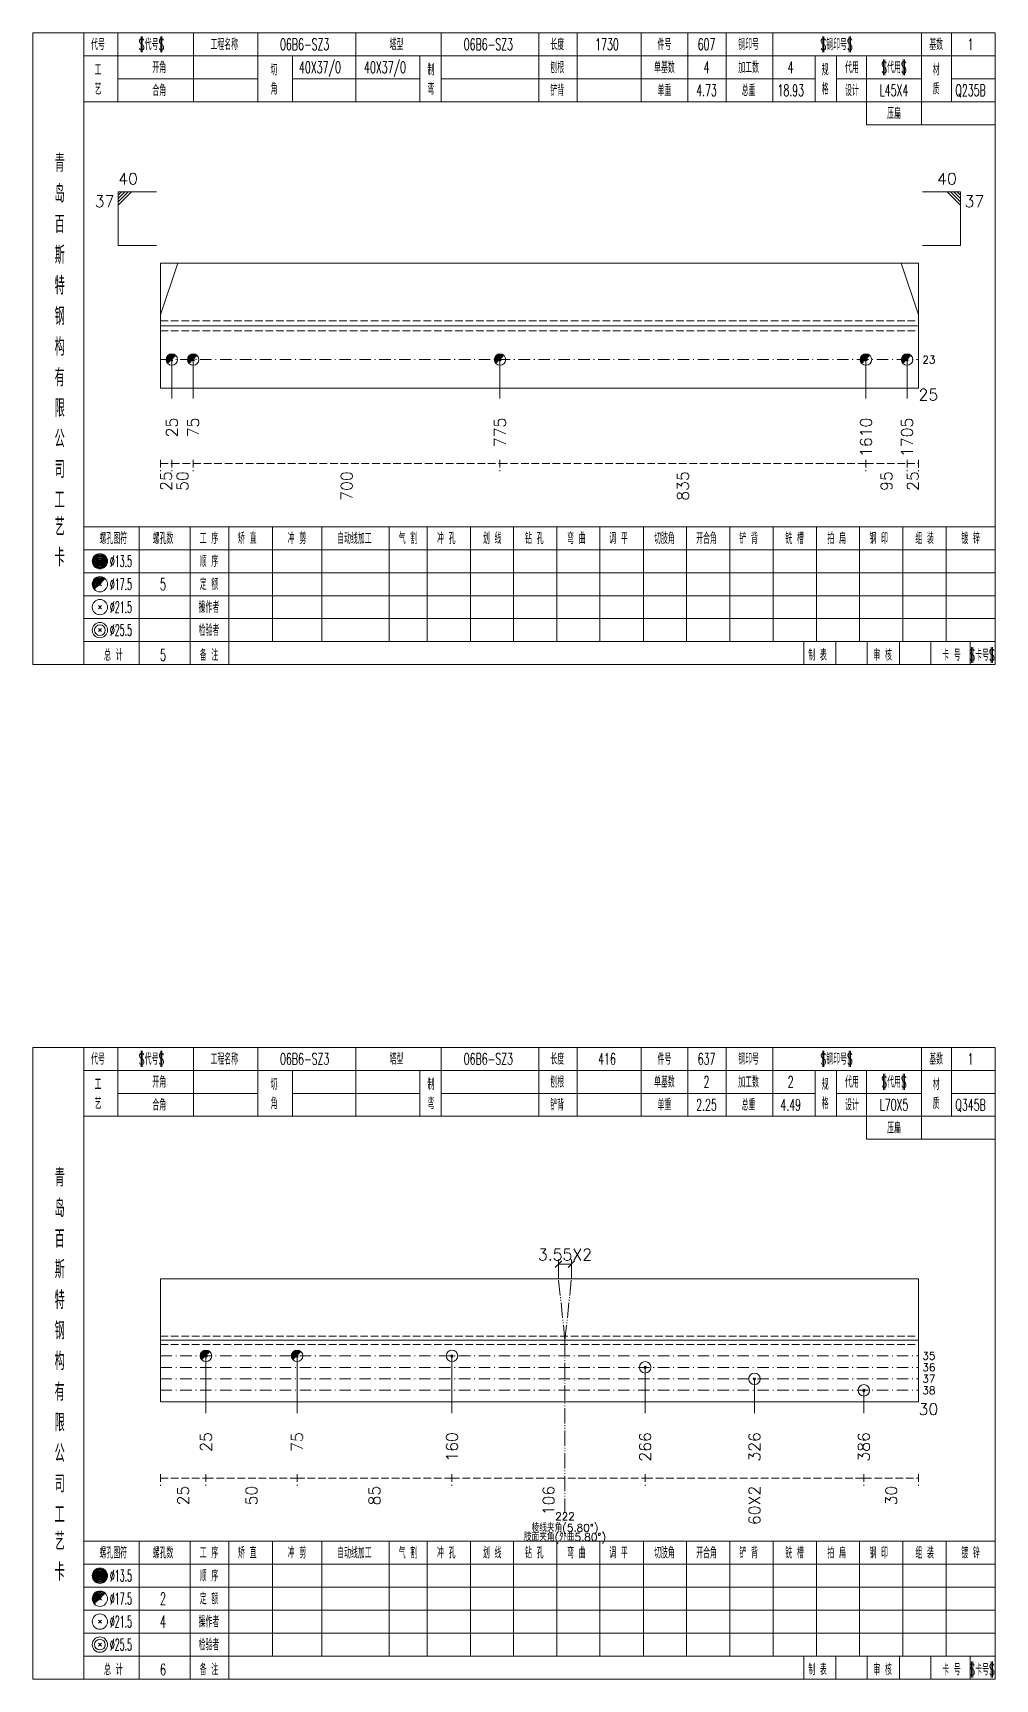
# Model space of a CAD drawing. Extents: x -533 to 8774, y 0 to 7979.
# Drawn here: x 4919.6 to 5171, y 3601.8 to 4031.8 of the extents above; entities that cross this region are included whole.
import ezdxf
from ezdxf.enums import TextEntityAlignment as Align

# ---------------------------------------------------------------- set-up
doc = ezdxf.new("R2010")
doc.units = 0
doc.header["$MEASUREMENT"] = 0
for name, pattern in [('一点画线', [5.2, 3, -1, 0.2, -1]), ('制弯线', [5.9, 4, -0.5, 0.2, -0.5, 0.2, -0.5]), ('虚线', [2.75, 2, -0.75])]:
    doc.linetypes.add(name, pattern=pattern)
doc.layers.get('0').update_dxf_attribs({"linetype": 'CONTINUOUS', "lineweight": 25})
for name, color, linetype, lineweight in [('1', 7, 'CONTINUOUS', 25), ('4', 7, 'CONTINUOUS', 25), ('5', 7, 'CONTINUOUS', 25)]:
    doc.layers.add(name, color=color, linetype=linetype, lineweight=lineweight)
doc.styles.get("Standard").update_dxf_attribs({"font": 'simplex.shx', "width": 0.7, "height": 3, "bigfont": 'gbhzfs.shx'})

msp = doc.modelspace()

# ---------------------------------------------------------------- texts
at = {"color": 7, "linetype": 'Continuous', "lineweight": 13}
msp.add_text('40', height=3, dxfattribs=at).set_placement((4941.9, 3991.34), align=Align.BOTTOM_LEFT)
msp.add_text('40', height=3, dxfattribs=at).set_placement((5161, 3991.34), align=Align.BOTTOM_RIGHT)
msp.add_text('37', height=3, dxfattribs=at).set_placement((4940.9, 3989.34), align=Align.TOP_RIGHT)
msp.add_text('37', height=3, dxfattribs=at).set_placement((5163, 3989.34), align=Align.TOP_LEFT)
for s, p in [('23', (5152, 3946.51)), ('35', (5152, 3686.27)), ('36', (5152, 3683.27)), ('37', (5152, 3680.27)), ('38', (5152, 3677.27))]:
    msp.add_text(s, height=2, dxfattribs=at).set_placement(p, align=Align.MIDDLE_LEFT)
at = {"color": 8, "linetype": 'Continuous', "lineweight": 9}
for s, p in [('25', (4954.4, 3917.34)), ('50', (4958.69, 3917.34)), ('700', (5001.57, 3917.34)), ('835', (5089.45, 3917.34)), ('95', (5142.63, 3917.34)), ('25', (5149.5, 3917.34)), ('25', (4958.85, 3652.34)), ('50', (4976.71, 3652.34)), ('85', (5008.85, 3652.34)), ('106', (5054.33, 3652.34)), ('60X2', (5108.14, 3652.34)), ('30', (5143.86, 3652.34))]:
    msp.add_text(s, height=3, rotation=90, dxfattribs=at).set_placement(p, align=Align.MIDDLE_RIGHT)
at = {"color": 7, "linetype": 'Continuous', "lineweight": 13}
for s, height, p in [('3.55X2', 3, (5058.62, 3712.71)), ('棱线夹角(5.80%%d)', 2, (5058.62, 3641.34))]:
    msp.add_text(s, height=height, dxfattribs=at).set_placement(p, align=Align.MIDDLE_CENTER)
msp.add_text('222', height=2, dxfattribs=at).set_placement((5058.62, 3645.34), align=Align.TOP_CENTER)
msp.add_text('肢面夹角(外曲5.80%%d)', height=2, dxfattribs=at).set_placement((5058.62, 3637.34), align=Align.BOTTOM_CENTER)
at = {"layer": '1', "color": 7, "linetype": 'Continuous', "lineweight": 13}
for s, p in [('25', (5151, 3937.34)), ('30', (5151, 3672.34))]:
    msp.add_text(s, height=3, dxfattribs=at).set_placement(p, align=Align.MIDDLE_LEFT)
for s, p in [('25', (4955.9, 3931.34)), ('75', (4961.49, 3931.34)), ('775', (5041.64, 3931.34)), ('1610', (5137.26, 3931.34)), ('1705', (5148, 3931.34)), ('25', (4964.81, 3666.34)), ('75', (4988.62, 3666.34)), ('160', (5029.09, 3666.34)), ('266', (5079.57, 3666.34)), ('326', (5108.14, 3666.34)), ('386', (5136.71, 3666.34))]:
    msp.add_text(s, height=3, rotation=90, dxfattribs=at).set_placement(p, align=Align.MIDDLE_RIGHT)
at = {"layer": '4', "color": 1, "linetype": 'Continuous', "lineweight": 13}
for s, height, width, p in [('代号', 3, 0.6, (4936.6, 4028.84)), ('$代号$', 3, 0.6, (4950.6, 4028.84)), ('工程名称', 3, 0.6, (4969.6, 4028.84)), ('06B6-SZ3', 3, 0.6, (4990.6, 4028.84)), ('塔型', 3, 0.6, (5014.6, 4028.84)), ('06B6-SZ3', 3, 0.6, (5038.6, 4028.84)), ('长度', 3, 0.6, (5056.6, 4028.84)), ('1730', 3, 0.6, (5069.6, 4028.84)), ('件号', 3, 0.6, (5084.6, 4028.84)), ('607', 3, 0.6, (5095.6, 4028.84)), ('钢印号', 3, 0.6, (5106.6, 4028.84)), ('$钢印号$', 3, 0.6, (5129.6, 4028.84)), ('基数', 3, 0.6, (5155.6, 4028.84)), ('1', 3, 0.6, (5164.6, 4028.84)), ('40X37/0', 3, 0.6, (4994.6, 4022.84)), ('40X37/0', 3, 0.6, (5011.6, 4022.84)), ('$代用$', 3, 0.6, (5144.6, 4022.84)), ('工', 3, 0.6, (4936.6, 4022.24)), ('开角', 3, 0.6, (4952.6, 4022.84)), ('切', 3, 0.6, (4982.6, 4022.24)), ('制', 3, 0.6, (5023.6, 4022.24)), ('刨根', 3, 0.6, (5056.6, 4022.84)), ('单基数', 3, 0.6, (5084.6, 4022.84)), ('4', 3, 0.6, (5095.6, 4022.84)), ('加工数', 3, 0.6, (5106.6, 4022.84)), ('4', 3, 0.6, (5117.6, 4022.84)), ('规', 3, 0.6, (5126.6, 4022.24)), ('代用', 3, 0.6, (5133.6, 4022.84)), ('材', 3, 0.6, (5155.6, 4022.24)), ('艺', 3, 0.6, (4936.6, 4017.24)), ('合角', 3, 0.6, (4952.6, 4016.84)), ('角', 3, 0.6, (4982.6, 4017.24)), ('弯', 3, 0.6, (5023.6, 4017.24)), ('铲背', 3, 0.6, (5056.6, 4016.84)), ('单重', 3, 0.6, (5084.6, 4016.84)), ('4.73', 3, 0.6, (5095.6, 4016.84)), ('总重', 3, 0.6, (5106.6, 4016.84)), ('18.93', 3, 0.6, (5117.6, 4016.84)), ('格', 3, 0.6, (5126.6, 4017.24)), ('设计', 3, 0.6, (5133.6, 4016.84)), ('L45X4', 3, 0.6, (5144.6, 4016.84)), ('质', 3, 0.6, (5155.6, 4017.24)), ('Q235B', 3, 0.6, (5164.6, 4016.84)), ('压扁', 3, 0.6, (5144.6, 4010.84)), ('青', 4.6, 0.8, (4926.6, 3997.84)), ('岛', 4.6, 0.8, (4926.6, 3989.84)), ('百', 4.6, 0.8, (4926.6, 3981.84)), ('斯', 4.6, 0.8, (4926.6, 3973.84)), ('特', 4.6, 0.8, (4926.6, 3965.84)), ('钢', 4.6, 0.8, (4926.6, 3957.84)), ('构', 4.6, 0.8, (4926.6, 3949.84)), ('有', 4.6, 0.8, (4926.6, 3941.84)), ('限', 4.6, 0.8, (4926.6, 3933.84)), ('公', 4.6, 0.8, (4926.6, 3925.84)), ('司', 4.6, 0.8, (4926.6, 3917.84)), ('工', 4.6, 0.8, (4926.6, 3909.84)), ('艺', 4.6, 0.8, (4926.6, 3902.84)), ('螺孔图符', 3, 0.6, (4940.6, 3899.84)), ('螺孔数', 3, 0.6, (4953.6, 3899.84)), ('工 序', 3, 0.6, (4965.6, 3899.84)), ('矫 直', 3, 0.6, (4975.6, 3899.84)), ('冲 剪', 3, 0.6, (4988.6, 3899.84)), ('自动线加工', 3, 0.6, (5003.6, 3899.84)), ('气 割', 3, 0.6, (5017.6, 3899.84)), ('冲 孔', 3, 0.6, (5027.6, 3899.84)), ('划 线', 3, 0.6, (5039.6, 3899.84)), ('钻 孔', 3, 0.6, (5050.6, 3899.84)), ('弯 曲', 3, 0.6, (5061.6, 3899.84)), ('调 平', 3, 0.6, (5072.6, 3899.84)), ('切肢角', 3, 0.6, (5084.6, 3899.84)), ('开合角', 3, 0.6, (5095.6, 3899.84)), ('铲 背', 3, 0.6, (5106.6, 3899.84)), ('铣 槽', 3, 0.6, (5118.6, 3899.84)), ('拍 扁', 3, 0.6, (5129.6, 3899.84)), ('钢 印', 3, 0.6, (5140.6, 3899.84)), ('组 装', 3, 0.6, (5152.6, 3899.84)), ('镀 锌', 3, 0.6, (5164.6, 3899.84)), ('卡', 4.6, 0.8, (4926.6, 3894.84)), ('%%C13.5', 3, 0.5, (4942.6, 3893.84)), ('顺 序', 3, 0.6, (4965.6, 3893.84)), ('%%C17.5', 3, 0.5, (4942.6, 3887.84)), ('5', 3.2, 0.6, (4953.6, 3887.84)), ('定 额', 3, 0.6, (4965.6, 3887.84)), ('%%C21.5', 3, 0.5, (4942.6, 3881.84)), ('操作者', 3, 0.6, (4965.6, 3881.84)), ('%%C25.5', 3, 0.5, (4942.6, 3875.84)), ('检验者', 3, 0.6, (4965.6, 3875.84)), ('总 计', 3, 0.6, (4940.6, 3869.34)), ('5', 3, 0.6, (4953.6, 3869.34)), ('备 注', 3, 0.6, (4965.6, 3869.34)), ('制 表', 3, 0.6, (5124.6, 3869.34)), ('审 核', 3, 0.6, (5141.6, 3869.34)), ('卡 号', 3, 0.6, (5159.6, 3869.34)), ('$卡号$', 3, 0.6, (5167.6, 3869.34)), ('代号', 3, 0.6, (4936.6, 3763.84)), ('$代号$', 3, 0.6, (4950.6, 3763.84)), ('工程名称', 3, 0.6, (4969.6, 3763.84)), ('06B6-SZ3', 3, 0.6, (4990.6, 3763.84)), ('塔型', 3, 0.6, (5014.6, 3763.84)), ('06B6-SZ3', 3, 0.6, (5038.6, 3763.84)), ('长度', 3, 0.6, (5056.6, 3763.84)), ('416', 3, 0.6, (5069.6, 3763.84)), ('件号', 3, 0.6, (5084.6, 3763.84)), ('637', 3, 0.6, (5095.6, 3763.84)), ('钢印号', 3, 0.6, (5106.6, 3763.84)), ('$钢印号$', 3, 0.6, (5129.6, 3763.84)), ('基数', 3, 0.6, (5155.6, 3763.84)), ('1', 3, 0.6, (5164.6, 3763.84)), ('工', 3, 0.6, (4936.6, 3757.24)), ('开角', 3, 0.6, (4952.6, 3757.84)), ('切', 3, 0.6, (4982.6, 3757.24)), ('制', 3, 0.6, (5023.6, 3757.24)), ('刨根', 3, 0.6, (5056.6, 3757.84)), ('单基数', 3, 0.6, (5084.6, 3757.84)), ('2', 3, 0.6, (5095.6, 3757.84)), ('加工数', 3, 0.6, (5106.6, 3757.84)), ('2', 3, 0.6, (5117.6, 3757.84)), ('规', 3, 0.6, (5126.6, 3757.24)), ('代用', 3, 0.6, (5133.6, 3757.84)), ('$代用$', 3, 0.6, (5144.6, 3757.84)), ('材', 3, 0.6, (5155.6, 3757.24)), ('艺', 3, 0.6, (4936.6, 3752.24)), ('角', 3, 0.6, (4982.6, 3752.24)), ('弯', 3, 0.6, (5023.6, 3752.24)), ('格', 3, 0.6, (5126.6, 3752.24)), ('质', 3, 0.6, (5155.6, 3752.24)), ('合角', 3, 0.6, (4952.6, 3751.84)), ('铲背', 3, 0.6, (5056.6, 3751.84)), ('单重', 3, 0.6, (5084.6, 3751.84)), ('2.25', 3, 0.6, (5095.6, 3751.84)), ('总重', 3, 0.6, (5106.6, 3751.84)), ('4.49', 3, 0.6, (5117.6, 3751.84)), ('设计', 3, 0.6, (5133.6, 3751.84)), ('L70X5', 3, 0.6, (5144.6, 3751.84)), ('Q345B', 3, 0.6, (5164.6, 3751.84)), ('压扁', 3, 0.6, (5144.6, 3745.84)), ('青', 4.6, 0.8, (4926.6, 3732.84)), ('岛', 4.6, 0.8, (4926.6, 3724.84)), ('百', 4.6, 0.8, (4926.6, 3716.84)), ('斯', 4.6, 0.8, (4926.6, 3708.84)), ('特', 4.6, 0.8, (4926.6, 3700.84)), ('钢', 4.6, 0.8, (4926.6, 3692.84)), ('构', 4.6, 0.8, (4926.6, 3684.84)), ('有', 4.6, 0.8, (4926.6, 3676.84)), ('限', 4.6, 0.8, (4926.6, 3668.84)), ('公', 4.6, 0.8, (4926.6, 3660.84)), ('司', 4.6, 0.8, (4926.6, 3652.84)), ('工', 4.6, 0.8, (4926.6, 3644.84)), ('艺', 4.6, 0.8, (4926.6, 3637.84)), ('螺孔图符', 3, 0.6, (4940.6, 3634.84)), ('螺孔数', 3, 0.6, (4953.6, 3634.84)), ('工 序', 3, 0.6, (4965.6, 3634.84)), ('矫 直', 3, 0.6, (4975.6, 3634.84)), ('冲 剪', 3, 0.6, (4988.6, 3634.84)), ('自动线加工', 3, 0.6, (5003.6, 3634.84)), ('气 割', 3, 0.6, (5017.6, 3634.84)), ('冲 孔', 3, 0.6, (5027.6, 3634.84)), ('划 线', 3, 0.6, (5039.6, 3634.84)), ('钻 孔', 3, 0.6, (5050.6, 3634.84)), ('弯 曲', 3, 0.6, (5061.6, 3634.84)), ('调 平', 3, 0.6, (5072.6, 3634.84)), ('切肢角', 3, 0.6, (5084.6, 3634.84)), ('开合角', 3, 0.6, (5095.6, 3634.84)), ('铲 背', 3, 0.6, (5106.6, 3634.84)), ('铣 槽', 3, 0.6, (5118.6, 3634.84)), ('拍 扁', 3, 0.6, (5129.6, 3634.84)), ('钢 印', 3, 0.6, (5140.6, 3634.84)), ('组 装', 3, 0.6, (5152.6, 3634.84)), ('镀 锌', 3, 0.6, (5164.6, 3634.84)), ('卡', 4.6, 0.8, (4926.6, 3629.84)), ('%%C13.5', 3, 0.5, (4942.6, 3628.84)), ('顺 序', 3, 0.6, (4965.6, 3628.84)), ('%%C17.5', 3, 0.5, (4942.6, 3622.84)), ('2', 3.2, 0.6, (4953.6, 3622.84)), ('定 额', 3, 0.6, (4965.6, 3622.84)), ('%%C21.5', 3, 0.5, (4942.6, 3616.84)), ('4', 3.2, 0.6, (4953.6, 3616.84)), ('操作者', 3, 0.6, (4965.6, 3616.84)), ('%%C25.5', 3, 0.5, (4942.6, 3610.84)), ('检验者', 3, 0.6, (4965.6, 3610.84)), ('总 计', 3, 0.6, (4940.6, 3604.34)), ('6', 3, 0.6, (4953.6, 3604.34)), ('备 注', 3, 0.6, (4965.6, 3604.34)), ('制 表', 3, 0.6, (5124.6, 3604.34)), ('审 核', 3, 0.6, (5141.6, 3604.34)), ('卡 号', 3, 0.6, (5159.6, 3604.34)), ('$卡号$', 3, 0.6, (5167.6, 3604.34))]:
    msp.add_text(s, height=height, dxfattribs=dict(at, width=width)).set_placement(p, align=Align.MIDDLE_CENTER)

# ---------------------------------------------------------------- blocks, each defined once
blk = doc.blocks.new('孔17.5')
at = {"layer": '5', "color": 7, "linetype": 'Continuous', "lineweight": 0}
for p, q in [((-0.2, -0.2), (0.2, 0.2)), ((-0.2, 0.2), (0.2, -0.2))]:
    blk.add_line(p, q, dxfattribs=at)
at = {"layer": '5', "color": 7, "linetype": 'Continuous', "lineweight": 13}
blk.add_circle((0, 0), 1, dxfattribs=at)
for radius in [0.9, 0.8, 0.7, 0.6, 0.5, 0.4, 0.3, 0.2, 0.1]:
    blk.add_arc((0, 0), radius, 45, 225, dxfattribs=at)
blk = doc.blocks.new('孔21.5')
at = {"layer": '5', "color": 7, "linetype": 'Continuous', "lineweight": 13}
for p, q in [((-0.2, -0.2), (0.2, 0.2)), ((0.2, -0.2), (-0.2, 0.2))]:
    blk.add_line(p, q, dxfattribs=at)
blk.add_circle((0, 0), 1, dxfattribs=at)

# ---------------------------------------------------------------- linework, layer by layer
at = {"color": 7, "linetype": 'Continuous', "lineweight": 13}
for p, q in [((4941.9, 3990.34), (4951.9, 3990.34)), ((4941.9, 3976.34), (4941.9, 3990.34)), ((4942.78, 3990.34), (4941.9, 3989.46)), ((4943.65, 3990.34), (4941.9, 3988.59)), ((4944.53, 3990.34), (4941.9, 3987.71)), ((4945.4, 3990.34), (4941.9, 3986.84)), ((5162, 3990.34), (5152, 3990.34)), ((5158.5, 3990.34), (5162, 3986.84)), ((5159.38, 3990.34), (5162, 3987.71)), ((5160.25, 3990.34), (5162, 3988.59)), ((5161.12, 3990.34), (5162, 3989.46)), ((5162, 3976.34), (5162, 3990.34)), ((4941.9, 3976.34), (4951.9, 3976.34)), ((5162, 3976.34), (5152, 3976.34)), ((4952.9, 3958.24), (4957.48, 3971.67)), ((5151, 3958.24), (5146.42, 3971.67)), ((4955.9, 3946.51), (4955.9, 3936.34)), ((4961.49, 3946.51), (4961.49, 3936.34)), ((5041.64, 3946.51), (5041.64, 3936.34)), ((5137.26, 3946.51), (5137.26, 3936.34)), ((5148, 3946.51), (5148, 3936.34)), ((5057.78, 3711.06), (5056.08, 3709.36)), ((5056.93, 3706.41), (5056.93, 3711.41)), ((5061.15, 3711.06), (5059.46, 3709.36)), ((5060.31, 3706.41), (5060.31, 3711.41)), ((5056.93, 3710.21), (5060.31, 3710.21)), ((4964.81, 3686.27), (4964.81, 3671.34)), ((4988.62, 3686.27), (4988.62, 3671.34)), ((5029.09, 3686.27), (5029.09, 3671.34)), ((5079.57, 3683.27), (5079.57, 3671.34)), ((5108.14, 3680.27), (5108.14, 3671.34)), ((5136.71, 3677.27), (5136.71, 3671.34))]:
    msp.add_line(p, q, dxfattribs=at)
at = {"color": 7, "linetype": 'Continuous', "lineweight": 18}
for p, q in [((4952.9, 3971.67), (4952.9, 3939.01)), ((4952.9, 3971.67), (5151, 3971.67)), ((5151, 3971.67), (5151, 3939.01)), ((4952.9, 3955.34), (5151, 3955.34)), ((4952.9, 3706.41), (4952.9, 3674.27)), ((4952.9, 3706.41), (5151, 3706.41)), ((5151, 3706.41), (5151, 3674.27)), ((4952.9, 3690.34), (5151, 3690.34))]:
    msp.add_line(p, q, dxfattribs=at)
at = {"color": 1, "linetype": '虚线', "lineweight": 18}
for p, q in [((4952.9, 3956.67), (5151, 3956.67)), ((4952.9, 3954.01), (5151, 3954.01)), ((4952.9, 3691.41), (5151, 3691.41)), ((4952.9, 3689.27), (5151, 3689.27))]:
    msp.add_line(p, q, dxfattribs=at)
at = {"color": 3, "linetype": '一点画线', "lineweight": 13}
for p, q in [((4952.9, 3946.51), (5151, 3946.51)), ((4952.9, 3686.27), (5151, 3686.27)), ((4952.9, 3683.27), (5151, 3683.27)), ((4952.9, 3680.27), (5151, 3680.27)), ((4952.9, 3677.27), (5151, 3677.27))]:
    msp.add_line(p, q, dxfattribs=at)
at = {"color": 8, "linetype": '虚线', "lineweight": 9}
for p, q in [((4952.9, 3920.34), (4952.9, 3917.34)), ((4952.9, 3919.34), (4955.9, 3919.34)), ((4955.9, 3920.34), (4955.9, 3917.34)), ((4955.9, 3920.34), (4955.9, 3917.34)), ((4955.9, 3919.34), (4961.49, 3919.34)), ((4961.49, 3920.34), (4961.49, 3917.34)), ((4961.49, 3920.34), (4961.49, 3917.34)), ((4961.49, 3919.34), (5041.64, 3919.34)), ((5041.64, 3920.34), (5041.64, 3917.34)), ((5041.64, 3920.34), (5041.64, 3917.34)), ((5041.64, 3919.34), (5137.26, 3919.34)), ((5137.26, 3920.34), (5137.26, 3917.34)), ((5137.26, 3920.34), (5137.26, 3917.34)), ((5137.26, 3919.34), (5148, 3919.34)), ((5148, 3920.34), (5148, 3917.34)), ((5148, 3920.34), (5148, 3917.34)), ((5148, 3919.34), (5151, 3919.34)), ((5151, 3920.34), (5151, 3917.34)), ((4952.9, 3655.34), (4952.9, 3652.34)), ((4964.81, 3655.34), (4964.81, 3652.34)), ((4964.81, 3655.34), (4964.81, 3652.34)), ((4988.62, 3655.34), (4988.62, 3652.34)), ((4988.62, 3655.34), (4988.62, 3652.34)), ((5029.09, 3655.34), (5029.09, 3652.34)), ((5029.09, 3655.34), (5029.09, 3652.34)), ((5079.57, 3655.34), (5079.57, 3652.34)), ((5079.57, 3655.34), (5079.57, 3652.34)), ((5136.71, 3655.34), (5136.71, 3652.34)), ((5136.71, 3655.34), (5136.71, 3652.34)), ((5151, 3655.34), (5151, 3652.34)), ((4952.9, 3654.34), (4964.81, 3654.34)), ((4964.81, 3654.34), (4988.62, 3654.34)), ((4988.62, 3654.34), (5029.09, 3654.34)), ((5029.09, 3654.34), (5079.57, 3654.34)), ((5079.57, 3654.34), (5136.71, 3654.34)), ((5136.71, 3654.34), (5151, 3654.34))]:
    msp.add_line(p, q, dxfattribs=at)
at = {"color": 190, "linetype": '制弯线', "lineweight": 13}
for q in [(5056.93, 3706.41), (5060.31, 3706.41), (5058.62, 3645.34)]:
    msp.add_line((5058.62, 3690.34), q, dxfattribs=at)
at = {"layer": '1', "color": 7, "linetype": 'Continuous', "lineweight": 18}
for p, q in [((4952.9, 3939.01), (5151, 3939.01)), ((4952.9, 3674.27), (5151, 3674.27))]:
    msp.add_line(p, q, dxfattribs=at)
at = {"layer": '4', "color": 1, "linetype": 'Continuous', "lineweight": 18}
for p, q in [((4932.9, 3866.84), (4932.9, 4031.84)), ((4941.8, 4013.84), (4941.8, 4031.84)), ((4961.6, 4013.84), (4961.6, 4031.84)), ((4978.4, 4013.84), (4978.4, 4031.84)), ((5004, 4013.84), (5004, 4031.84)), ((5026.3, 4013.84), (5026.3, 4031.84)), ((5051.8, 4013.84), (5051.8, 4031.84)), ((5061.8, 4013.84), (5061.8, 4031.84)), ((5078.5, 4013.84), (5078.5, 4031.84)), ((5090.7, 4013.84), (5090.7, 4031.84)), ((5100.7, 4013.84), (5100.7, 4031.84)), ((5112.9, 4013.84), (5112.9, 4031.84)), ((5151.8, 4007.84), (5151.8, 4031.84)), ((5159.6, 4013.84), (5159.6, 4031.84)), ((4932.9, 4025.84), (5171, 4025.84)), ((4987.4, 4013.84), (4987.4, 4025.84)), ((5020.7, 4013.84), (5020.7, 4025.84)), ((5124, 4013.84), (5124, 4025.84)), ((5129.6, 4013.84), (5129.6, 4025.84)), ((5137.4, 4007.84), (5137.4, 4025.84)), ((4941.8, 4019.84), (4978.4, 4019.84)), ((4987.4, 4019.84), (5020.7, 4019.84)), ((5026.3, 4019.84), (5124, 4019.84)), ((5129.6, 4019.84), (5151.8, 4019.84)), ((5159.6, 4019.84), (5171, 4019.84)), ((4932.9, 4013.84), (5171, 4013.84)), ((5137.4, 4007.84), (5171, 4007.84)), ((4932.9, 3902.84), (5171, 3902.84)), ((4947.4, 3866.84), (4947.4, 3902.84)), ((4960.7, 3866.84), (4960.7, 3902.84)), ((4970.8, 3866.84), (4970.8, 3902.84)), ((4982.2, 3872.84), (4982.2, 3902.84)), ((4995.1, 3872.84), (4995.1, 3902.84)), ((5012.7, 3872.84), (5012.7, 3902.84)), ((5022.6, 3872.84), (5022.6, 3902.84)), ((5033.9, 3872.84), (5033.9, 3902.84)), ((5045.2, 3872.84), (5045.2, 3902.84)), ((5056.5, 3872.84), (5056.5, 3902.84)), ((5067.7, 3872.84), (5067.7, 3902.84)), ((5079.1, 3872.84), (5079.1, 3902.84)), ((5090.4, 3872.84), (5090.4, 3902.84)), ((5101.7, 3872.84), (5101.7, 3902.84)), ((5113, 3872.84), (5113, 3902.84)), ((5124.3, 3872.84), (5124.3, 3902.84)), ((5135.6, 3872.84), (5135.6, 3902.84)), ((5146.9, 3872.84), (5146.9, 3902.84)), ((5158.2, 3872.84), (5158.2, 3902.84)), ((4932.9, 3896.84), (5171, 3896.84)), ((4932.9, 3890.84), (5171, 3890.84)), ((4932.9, 3884.84), (5171, 3884.84)), ((4932.9, 3878.84), (5171, 3878.84)), ((4932.9, 3872.84), (5171, 3872.84)), ((5121, 3866.84), (5121, 3872.84)), ((5129.4, 3866.84), (5129.4, 3872.84)), ((5137.6, 3866.84), (5137.6, 3872.84)), ((5146, 3866.84), (5146, 3872.84)), ((5154.2, 3866.84), (5154.2, 3872.84)), ((5164.5, 3866.84), (5164.5, 3872.84)), ((4932.9, 3601.84), (4932.9, 3766.84)), ((4941.8, 3748.84), (4941.8, 3766.84)), ((4961.6, 3748.84), (4961.6, 3766.84)), ((4978.4, 3748.84), (4978.4, 3766.84)), ((5004, 3748.84), (5004, 3766.84)), ((5026.3, 3748.84), (5026.3, 3766.84)), ((5051.8, 3748.84), (5051.8, 3766.84)), ((5061.8, 3748.84), (5061.8, 3766.84)), ((5078.5, 3748.84), (5078.5, 3766.84)), ((5090.7, 3748.84), (5090.7, 3766.84)), ((5100.7, 3748.84), (5100.7, 3766.84)), ((5112.9, 3748.84), (5112.9, 3766.84)), ((5151.8, 3742.84), (5151.8, 3766.84)), ((5159.6, 3748.84), (5159.6, 3766.84)), ((4932.9, 3760.84), (5171, 3760.84)), ((4987.4, 3748.84), (4987.4, 3760.84)), ((5020.7, 3748.84), (5020.7, 3760.84)), ((5124, 3748.84), (5124, 3760.84)), ((5129.6, 3748.84), (5129.6, 3760.84)), ((5137.4, 3742.84), (5137.4, 3760.84)), ((4941.8, 3754.84), (4978.4, 3754.84)), ((4987.4, 3754.84), (5020.7, 3754.84)), ((5026.3, 3754.84), (5124, 3754.84)), ((5129.6, 3754.84), (5151.8, 3754.84)), ((5159.6, 3754.84), (5171, 3754.84)), ((4932.9, 3748.84), (5171, 3748.84)), ((5137.4, 3742.84), (5171, 3742.84)), ((4932.9, 3637.84), (5171, 3637.84)), ((4947.4, 3601.84), (4947.4, 3637.84)), ((4960.7, 3601.84), (4960.7, 3637.84)), ((4970.8, 3601.84), (4970.8, 3637.84)), ((4982.2, 3607.84), (4982.2, 3637.84)), ((4995.1, 3607.84), (4995.1, 3637.84)), ((5012.7, 3607.84), (5012.7, 3637.84)), ((5022.6, 3607.84), (5022.6, 3637.84)), ((5033.9, 3607.84), (5033.9, 3637.84)), ((5045.2, 3607.84), (5045.2, 3637.84)), ((5056.5, 3607.84), (5056.5, 3637.84)), ((5067.7, 3607.84), (5067.7, 3637.84)), ((5079.1, 3607.84), (5079.1, 3637.84)), ((5090.4, 3607.84), (5090.4, 3637.84)), ((5101.7, 3607.84), (5101.7, 3637.84)), ((5113, 3607.84), (5113, 3637.84)), ((5124.3, 3607.84), (5124.3, 3637.84)), ((5135.6, 3607.84), (5135.6, 3637.84)), ((5146.9, 3607.84), (5146.9, 3637.84)), ((5158.2, 3607.84), (5158.2, 3637.84)), ((4932.9, 3631.84), (5171, 3631.84)), ((4932.9, 3625.84), (5171, 3625.84)), ((4932.9, 3619.84), (5171, 3619.84)), ((4932.9, 3613.84), (5171, 3613.84)), ((4932.9, 3607.84), (5171, 3607.84)), ((5121, 3601.84), (5121, 3607.84)), ((5129.4, 3601.84), (5129.4, 3607.84)), ((5137.6, 3601.84), (5137.6, 3607.84)), ((5146, 3601.84), (5146, 3607.84)), ((5154.2, 3601.84), (5154.2, 3607.84)), ((5164.5, 3601.84), (5164.5, 3607.84))]:
    msp.add_line(p, q, dxfattribs=at)
at = {"layer": '4', "color": 7, "linetype": 'Continuous', "lineweight": 13}
for p, q in [((4936.9, 3893.64), (4937.3, 3894.04)), ((4937.3, 3893.64), (4936.9, 3894.04)), ((4936.7, 3881.44), (4937.5, 3882.24)), ((4937.5, 3881.44), (4936.7, 3882.24)), ((4936.7, 3875.44), (4937.5, 3876.24)), ((4937.5, 3875.44), (4936.7, 3876.24)), ((4936.9, 3628.64), (4937.3, 3629.04)), ((4937.3, 3628.64), (4936.9, 3629.04)), ((4936.7, 3616.44), (4937.5, 3617.24)), ((4937.5, 3616.44), (4936.7, 3617.24)), ((4936.7, 3610.44), (4937.5, 3611.24)), ((4937.5, 3610.44), (4936.7, 3611.24))]:
    msp.add_line(p, q, dxfattribs=at)
at = {"layer": '4', "color": 7, "linetype": 'Continuous', "lineweight": 0}
for p, q in [((4936.7, 3887.44), (4937.5, 3888.24)), ((4936.7, 3888.24), (4937.5, 3887.44)), ((4936.7, 3622.44), (4937.5, 3623.24)), ((4936.7, 3623.24), (4937.5, 3622.44))]:
    msp.add_line(p, q, dxfattribs=at)
at = {"layer": '4', "color": 1, "linetype": 'Continuous', "lineweight": 18}
for points in [[(4919.6, 4031.84), (4919.6, 3866.84), (5171, 3866.84), (5171, 4031.84)], [(4919.6, 3766.84), (4919.6, 3601.84), (5171, 3601.84), (5171, 3766.84)]]:
    msp.add_lwpolyline(points, close=True, dxfattribs=at)
at = {"layer": '4', "color": 7, "linetype": 'Continuous', "lineweight": 13}
for centre, radius in [((4937.1, 3893.84), 2), ((4937.1, 3893.84), 1.8), ((4937.1, 3893.84), 1.6), ((4937.1, 3893.84), 1.4), ((4937.1, 3893.84), 1.2), ((4937.1, 3893.84), 1), ((4937.1, 3893.84), 0.8), ((4937.1, 3893.84), 0.6), ((4937.1, 3893.84), 0.4), ((4937.1, 3893.84), 0.2), ((4937.1, 3887.84), 2), ((4937.1, 3881.84), 2), ((4937.1, 3875.84), 2), ((4937.1, 3875.84), 1.4), ((4937.1, 3628.84), 2), ((4937.1, 3628.84), 1.8), ((4937.1, 3628.84), 1.6), ((4937.1, 3628.84), 1.4), ((4937.1, 3628.84), 1.2), ((4937.1, 3628.84), 1), ((4937.1, 3628.84), 0.8), ((4937.1, 3628.84), 0.6), ((4937.1, 3628.84), 0.4), ((4937.1, 3628.84), 0.2), ((4937.1, 3622.84), 2), ((4937.1, 3616.84), 2), ((4937.1, 3610.84), 2), ((4937.1, 3610.84), 1.4)]:
    msp.add_circle(centre, radius, dxfattribs=at)
for centre, radius in [((4937.1, 3887.84), 1.8), ((4937.1, 3887.84), 1.6), ((4937.1, 3887.84), 1.4), ((4937.1, 3887.84), 1.2), ((4937.1, 3887.84), 1), ((4937.1, 3887.84), 0.8), ((4937.1, 3887.84), 0.6), ((4937.1, 3887.84), 0.4), ((4937.1, 3887.84), 0.2), ((4937.1, 3622.84), 1.8), ((4937.1, 3622.84), 1.6), ((4937.1, 3622.84), 1.4), ((4937.1, 3622.84), 1.2), ((4937.1, 3622.84), 1), ((4937.1, 3622.84), 0.8), ((4937.1, 3622.84), 0.6), ((4937.1, 3622.84), 0.4), ((4937.1, 3622.84), 0.2)]:
    msp.add_arc(centre, radius, 45, 225, dxfattribs=at)

# ---------------------------------------------------------------- block references
at = {"layer": '1', "color": 7, "linetype": 'Continuous', "lineweight": 13, "xscale": 1.5, "yscale": 1.5, "zscale": 1.5}
for name, p in [('孔17.5', (4955.9, 3946.51)), ('孔17.5', (4961.49, 3946.51)), ('孔17.5', (5041.64, 3946.51)), ('孔17.5', (5137.26, 3946.51)), ('孔17.5', (5148, 3946.51)), ('孔17.5', (4964.81, 3686.27)), ('孔17.5', (4988.62, 3686.27)), ('孔21.5', (5029.09, 3686.27)), ('孔21.5', (5079.57, 3683.27)), ('孔21.5', (5108.14, 3680.27)), ('孔21.5', (5136.71, 3677.27))]:
    msp.add_blockref(name, p, dxfattribs=at)

msp.set_redraw_order([(e.dxf.handle, doc.entitydb.next_handle()) for e in msp.query("TEXT MTEXT ATTDEF DIMENSION ARC_DIMENSION")])  # texts and dimensions are drawn at this point

doc.saveas('drawing.dxf')
